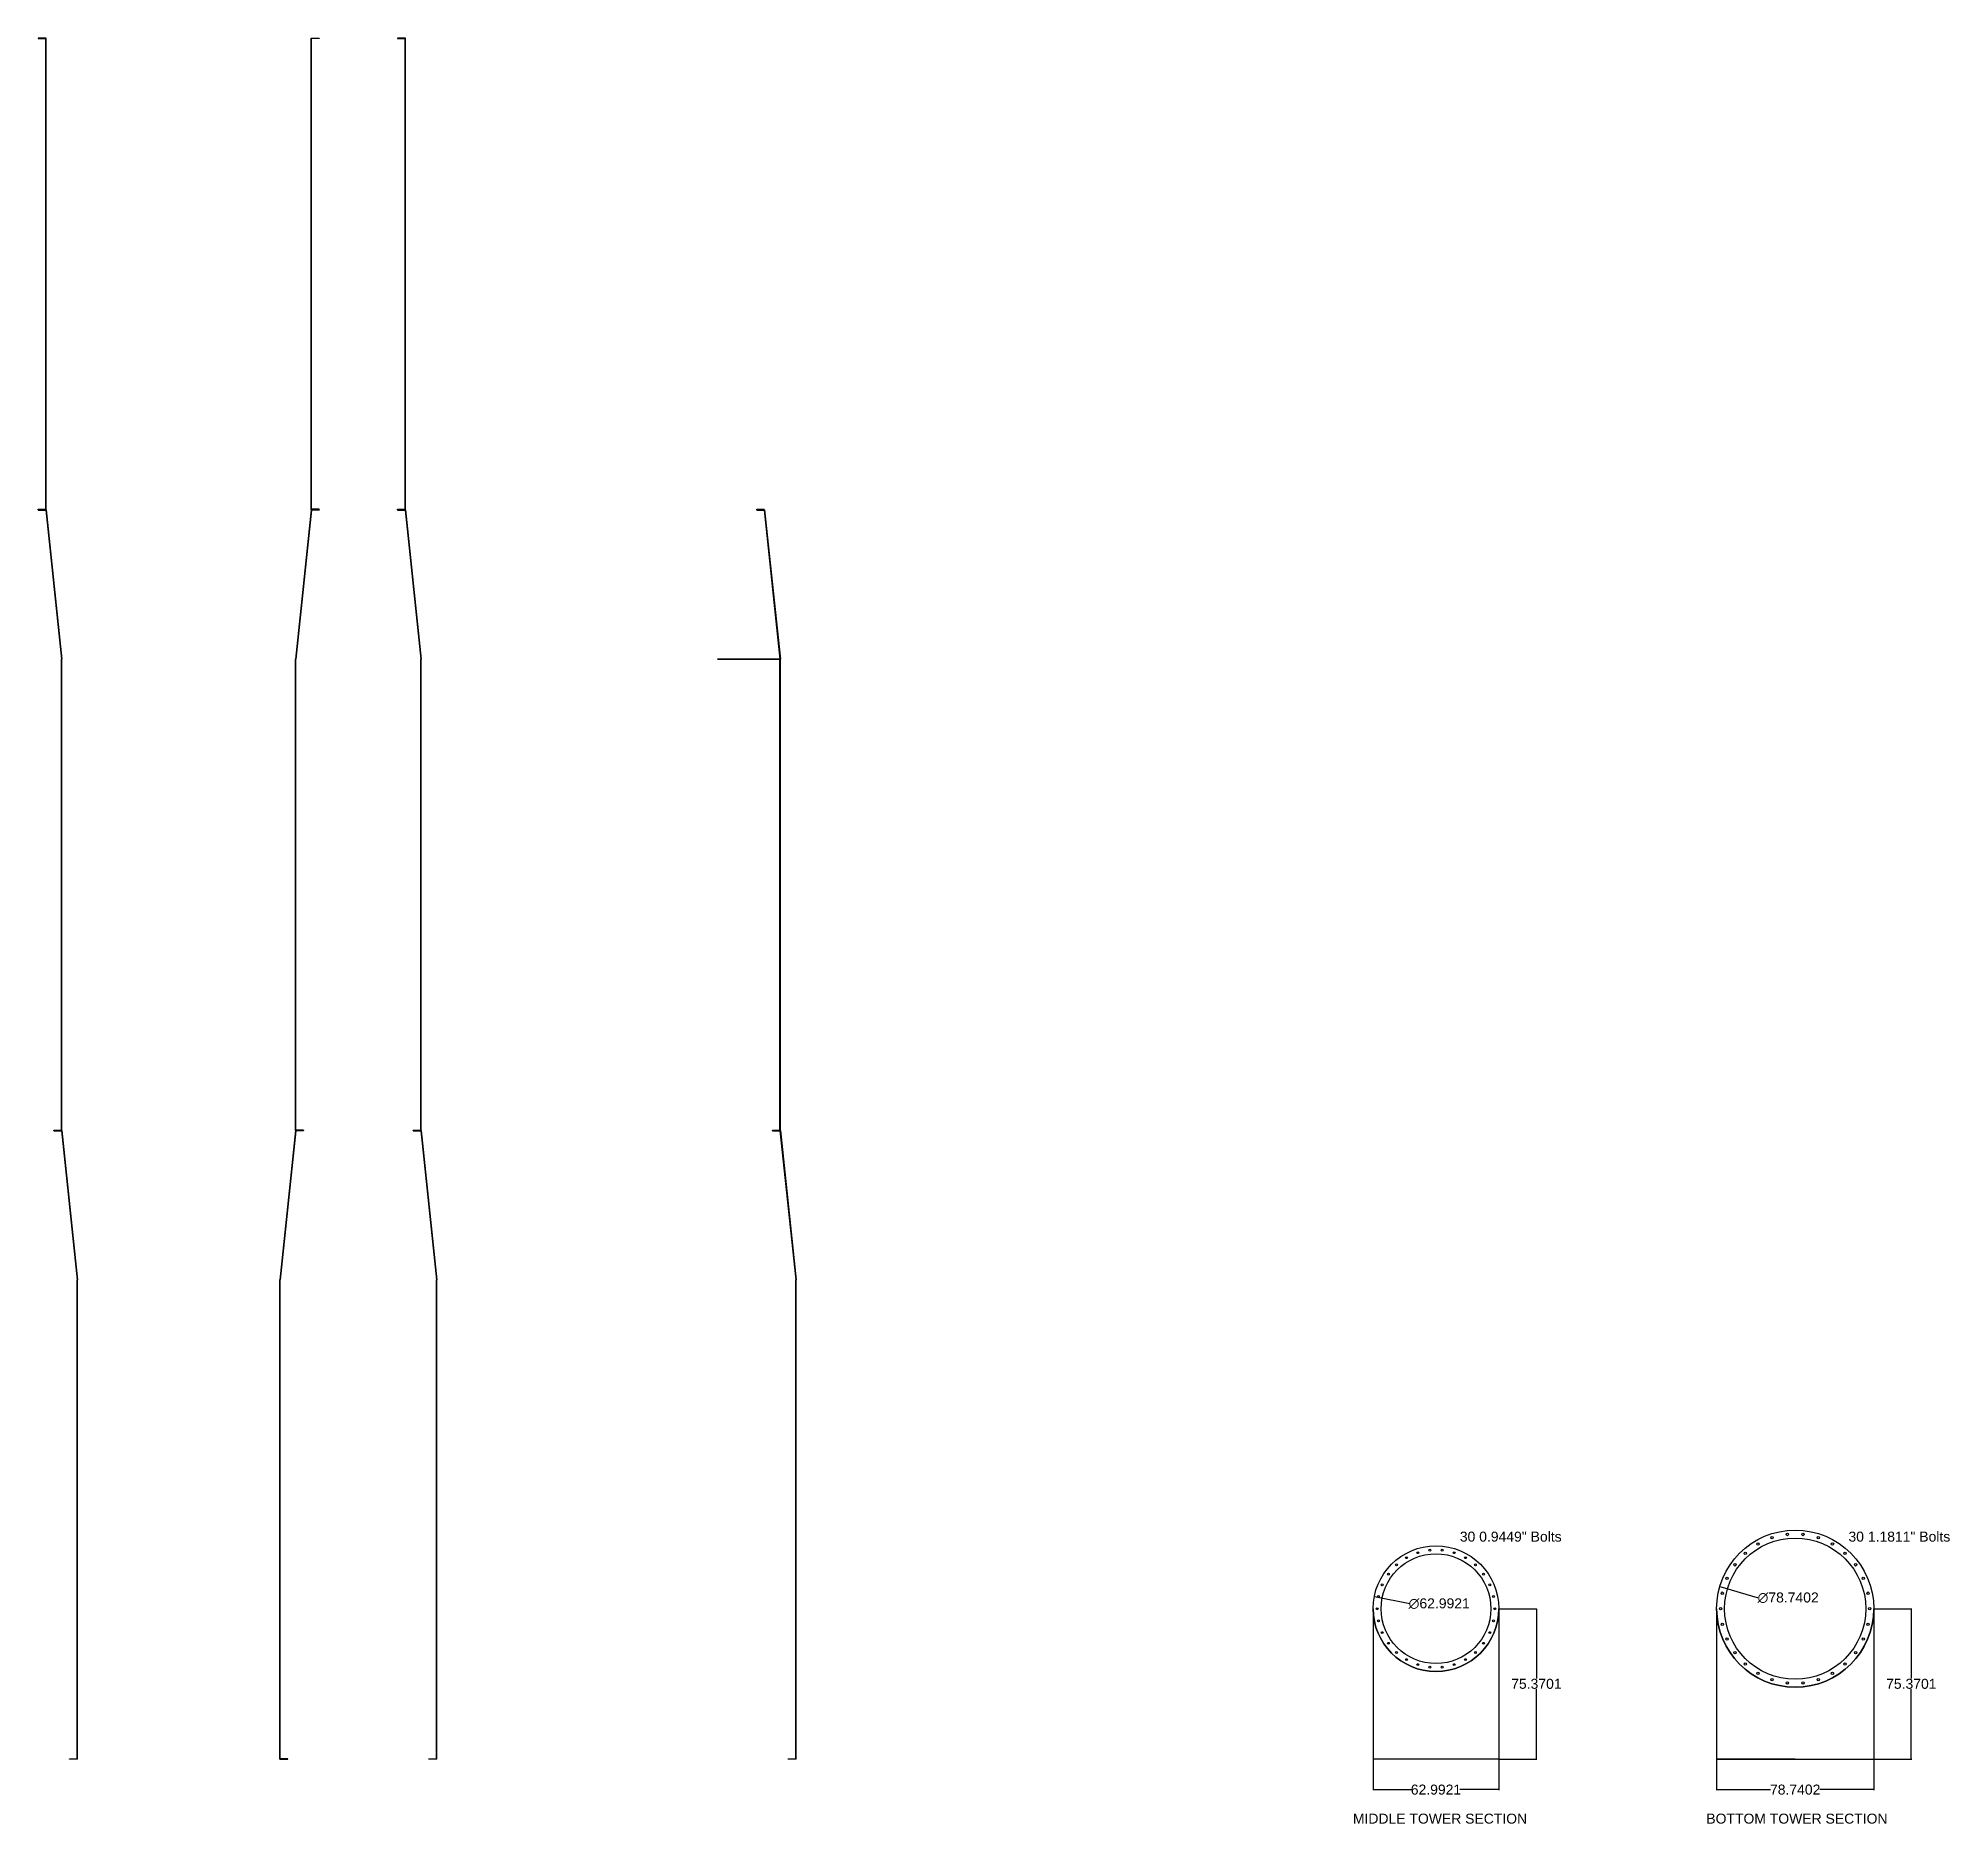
# Model space of a CAD drawing. Header units: inches. Extents: x 20 to 2116, y -32 to 862.
# Drawn here: x 20 to 977, y -32 to 862 of the extents above; entities that cross this region are included whole.
import ezdxf

# ---------------------------------------------------------------- set-up
doc = ezdxf.new("R2010")
doc.units = ezdxf.units.IN
doc.header["$MEASUREMENT"] = 0
doc.styles.get("Standard").update_dxf_attribs({"font": 'arial.ttf'})
doc.dimstyles.get("Standard").update_dxf_attribs({"dimtxt": 0.18, "dimasz": 0.18, "dimexe": 0.18, "dimexo": 0.0625, "dimgap": 0.09, "dimtad": 0, "dimtih": 1, "dimtoh": 1, "dimdec": 4, "dimzin": 0, "dimdsep": 46, "dimtxsty": 'Standard', "dimcen": 0.09, "dimadec": 0, "dimazin": 0, "dimtfac": 1, "dimtdec": 4, "dimtofl": 0, "dimtmove": 0, "dimatfit": 3, "dimfxl": 1, "dimtolj": 1, "dimtzin": 0, "dimarcsym": 0})

msp = doc.modelspace()

# ---------------------------------------------------------------- texts
for s, p in [('30 0.9449" Bolts', (731.95176, 108.97209)), ('30 1.1811" Bolts', (926.69292, 108.97209)), ('MIDDLE TOWER SECTION', (678.37639, -32.32355)), ('BOTTOM TOWER SECTION', (855.47273, -32.32355))]:
    msp.add_text(s, height=5).set_placement(p)

# ---------------------------------------------------------------- blocks, each defined once
blk = doc.blocks.new('*U3')
blk.add_circle((0, 0), 0.591)
blk = doc.blocks.new('*U4')
at = {"color": 0, "linetype": 'ByBlock', "lineweight": -2, "transparency": 16777216}
for p, rotation in [((701.31, 32.36), 299.9999999999992), ((708.45, 35.54), 287.9999999999991), ((716.09, 37.17), 275.9999999999991), ((723.91, 37.17), 263.9999999999991), ((731.55, 35.54), 251.9999999999993), ((738.69, 32.36), 239.9999999999993), ((689.77, 21.97), 323.999999999999), ((694.99, 27.77), 311.9999999999991), ((745.01, 27.77), 227.9999999999994), ((750.23, 21.97), 215.9999999999993), ((685.86, 15.2), 335.9999999999991), ((754.14, 15.2), 203.9999999999993), ((683.45, 7.77), 347.999999999999), ((756.55, 7.77), 191.9999999999994), ((757.37, 0), 180), ((683.45, -7.77), 11.99999999999999), ((756.55, -7.77), 167.9999999999995), ((685.86, -15.2), 23.99999999999997), ((754.14, -15.2), 155.9999999999996), ((689.77, -21.97), 35.99999999999989), ((694.99, -27.77), 47.99999999999987), ((745.01, -27.77), 131.9999999999996), ((750.23, -21.97), 143.9999999999996), ((701.31, -32.36), 59.99999999999987), ((708.45, -35.54), 71.99999999999979), ((716.09, -37.17), 83.99999999999977), ((723.91, -37.17), 95.99999999999974), ((731.55, -35.54), 107.9999999999997), ((738.69, -32.36), 119.9999999999997)]:
    blk.add_blockref('*U3', p, dxfattribs=dict(at, rotation=rotation))
blk.add_blockref('*U3', (682.63, 0), dxfattribs=at)
blk = doc.blocks.new('*U10')
blk.add_circle((0, 0), 0.472)
blk = doc.blocks.new('*U11')
at = {"color": 0, "linetype": 'ByBlock', "lineweight": -2, "transparency": 16777216}
for p, rotation in [((536.92, 29.33), 95.99999999999972), ((543.08, 29.33), 83.99999999999977), ((520.26, 21.92), 131.9999999999995), ((525.25, 25.54), 119.9999999999995), ((530.89, 28.05), 107.9999999999996), ((549.11, 28.05), 71.99999999999979), ((554.75, 25.54), 59.99999999999983), ((559.74, 21.92), 47.99999999999986), ((513.05, 12), 155.9999999999994), ((516.14, 17.34), 143.9999999999994), ((563.86, 17.34), 35.99999999999984), ((566.95, 12), 23.99999999999988), ((510.5, 0), 180), ((511.15, 6.13), 167.9999999999994), ((568.85, 6.13), 11.99999999999989), ((511.15, -6.13), 191.9999999999993), ((568.85, -6.13), 347.9999999999989), ((513.05, -12), 203.9999999999992), ((516.14, -17.34), 215.9999999999992), ((563.86, -17.34), 323.9999999999988), ((566.95, -12), 335.9999999999989), ((520.26, -21.92), 227.9999999999991), ((525.25, -25.54), 239.9999999999991), ((530.89, -28.05), 251.9999999999991), ((549.11, -28.05), 287.999999999999), ((554.75, -25.54), 299.9999999999989), ((559.74, -21.92), 311.9999999999989), ((536.92, -29.33), 263.999999999999), ((543.08, -29.33), 275.999999999999)]:
    blk.add_blockref('*U10', p, dxfattribs=dict(at, rotation=rotation))
blk.add_blockref('*U10', (569.5, 0), dxfattribs=at)
blk = doc.blocks.new('*D16')
at = {"color": 0, "lineweight": -2, "transparency": 16777216}
for p, q in [((751.56, 75.37), (770.5, 75.37)), ((770.32, 75.19), (770.32, 40.33)), ((770.32, 0.18), (770.32, 35.04)), ((751.56, 0), (770.5, 0))]:
    blk.add_line(p, q, dxfattribs=at)
at = {"color": 0, "transparency": 16777216}
for points in [[(770.29, 75.19), (770.35, 75.19), (770.32, 75.37)], [(770.29, 0.18), (770.35, 0.18), (770.32, 0)]]:
    blk.add_solid(points, dxfattribs=at)
at = {"layer": 'Defpoints', "color": 0, "transparency": 16777216}
for p in [(751.5, 75.37), (751.5, 0), (770.32, 0)]:
    blk.add_point(p, dxfattribs=at)
at = {"color": 0, "transparency": 16777216, "insert": (770.32, 37.69), "char_height": 5, "attachment_point": 5}
blk.add_mtext('\\A1;75.3701', dxfattribs=at)
blk = doc.blocks.new('*D17')
at = {"color": 0, "lineweight": -2, "transparency": 16777216}
for p, q in [((688.5, -0.06), (688.5, -15.48)), ((751.5, -0.06), (751.5, -15.48)), ((688.68, -15.3), (708.06, -15.3)), ((751.32, -15.3), (731.94, -15.3))]:
    blk.add_line(p, q, dxfattribs=at)
at = {"color": 0, "transparency": 16777216}
for points in [[(688.68, -15.27), (688.68, -15.33), (688.5, -15.3)], [(751.32, -15.27), (751.32, -15.33), (751.5, -15.3)]]:
    blk.add_solid(points, dxfattribs=at)
at = {"layer": 'Defpoints', "color": 0, "transparency": 16777216}
for p in [(688.5, 0), (751.5, 0), (688.5, -15.3)]:
    blk.add_point(p, dxfattribs=at)
at = {"color": 0, "transparency": 16777216, "insert": (720, -15.3), "char_height": 5, "attachment_point": 5}
blk.add_mtext('\\A1;62.9921', dxfattribs=at)
blk = doc.blocks.new('*D18')
at = {"color": 0, "lineweight": -2, "transparency": 16777216}
blk.add_line((706.98, 77.87), (689.24, 81.27), dxfattribs=at)
at = {"color": 0, "transparency": 16777216}
blk.add_solid([(689.25, 81.3), (689.24, 81.24), (689.07, 81.3)], dxfattribs=at)
at = {"layer": 'Defpoints', "color": 0, "transparency": 16777216}
for p in [(689.07, 81.3), (750.93, 69.44)]:
    blk.add_point(p, dxfattribs=at)
at = {"color": 0, "transparency": 16777216, "insert": (721.63, 77.87), "char_height": 5, "attachment_point": 5}
blk.add_mtext('\\A1;∅62.9921', dxfattribs=at)
blk = doc.blocks.new('*D19')
at = {"color": 0, "lineweight": -2, "transparency": 16777216}
for p, q in [((939.43, 75.37), (958.37, 75.37)), ((958.19, 75.19), (958.19, 40.33)), ((958.19, 0.18), (958.19, 35.04)), ((939.43, 0), (958.37, 0))]:
    blk.add_line(p, q, dxfattribs=at)
at = {"color": 0, "transparency": 16777216}
for points in [[(958.16, 75.19), (958.22, 75.19), (958.19, 75.37)], [(958.16, 0.18), (958.22, 0.18), (958.19, 0)]]:
    blk.add_solid(points, dxfattribs=at)
at = {"layer": 'Defpoints', "color": 0, "transparency": 16777216}
for p in [(939.37, 75.37), (939.37, 0), (958.19, 0)]:
    blk.add_point(p, dxfattribs=at)
at = {"color": 0, "transparency": 16777216, "insert": (958.19, 37.69), "char_height": 5, "attachment_point": 5}
blk.add_mtext('\\A1;75.3701', dxfattribs=at)
blk = doc.blocks.new('*D20')
at = {"color": 0, "lineweight": -2, "transparency": 16777216}
for p, q in [((860.63, -0.06), (860.63, -15.48)), ((939.37, -0.06), (939.37, -15.48)), ((860.81, -15.3), (887.64, -15.3)), ((939.19, -15.3), (912.36, -15.3))]:
    blk.add_line(p, q, dxfattribs=at)
at = {"color": 0, "transparency": 16777216}
for points in [[(860.81, -15.27), (860.81, -15.33), (860.63, -15.3)], [(939.19, -15.27), (939.19, -15.33), (939.37, -15.3)]]:
    blk.add_solid(points, dxfattribs=at)
at = {"layer": 'Defpoints', "color": 0, "transparency": 16777216}
for p in [(860.63, 0), (939.37, 0), (860.63, -15.3)]:
    blk.add_point(p, dxfattribs=at)
at = {"color": 0, "transparency": 16777216, "insert": (900, -15.3), "char_height": 5, "attachment_point": 5}
blk.add_mtext('\\A1;78.7402', dxfattribs=at)
blk = doc.blocks.new('*D21')
at = {"color": 0, "lineweight": -2, "transparency": 16777216}
for p, q in [((881.18, 80.82), (862.35, 86.27)), ((881.36, 80.82), (881.18, 80.82))]:
    blk.add_line(p, q, dxfattribs=at)
at = {"color": 0, "transparency": 16777216}
blk.add_solid([(862.36, 86.29), (862.35, 86.24), (862.18, 86.32)], dxfattribs=at)
at = {"layer": 'Defpoints', "color": 0, "transparency": 16777216}
for p in [(862.18, 86.32), (937.82, 64.42)]:
    blk.add_point(p, dxfattribs=at)
at = {"color": 0, "transparency": 16777216, "insert": (896.47, 80.82), "char_height": 5, "attachment_point": 5}
blk.add_mtext('\\A1;∅78.7402', dxfattribs=at)

# ---------------------------------------------------------------- dimensions: what is measured, and where the dimension line sits
for p1, p2, picture, middle in [((937.81794, 64.42442), (862.18206, 86.31578), '*D21', (896.46772, 80.8165)), ((750.93221, 69.43717), (689.06779, 81.30303), '*D18', (706.98008, 77.86738))]:
    dim = msp.add_diameter_dim_2p(p1=p1, p2=p2, dimstyle='Standard', override={"dimtxt": 5})
    dim.commit()
    dim.dimension.update_dxf_attribs({"geometry": picture, "text_midpoint": middle, "dimtype": 163})
for base, p1, p2, picture, middle in [((770.31602, 0), (751.49605, 75.3701), (751.49605, 0), '*D16', (770.31602, 37.68505)), ((958.19007, 0), (939.3701, 75.3701), (939.3701, 0), '*D19', (958.19007, 37.68505))]:
    dim = msp.add_linear_dim(base=base, p1=p1, p2=p2, angle=90, dimstyle='Standard', override={"dimtxt": 5})
    dim.commit()
    dim.dimension.update_dxf_attribs({"geometry": picture, "text_midpoint": middle})
for base, p1, p2, picture, middle in [((688.50395, -15.29743), (751.49605, 0), (688.50395, 0), '*D17', (720, -15.29743)), ((860.6299, -15.29743), (939.3701, 0), (860.6299, 0), '*D20', (900, -15.29743))]:
    dim = msp.add_linear_dim(base=base, p1=p1, p2=p2, dimstyle='Standard', override={"dimtxt": 5})
    dim.commit()
    dim.dimension.update_dxf_attribs({"geometry": picture, "text_midpoint": middle})

# ---------------------------------------------------------------- linework, layer by layer
at = {"color": 254}
for p, q in [((23.6221, 862.2032), (19.6221, 862.2032)), ((19.6221, 862.2032), (19.6221, 861.9932)), ((23.6221, 625.9832), (23.6221, 862.2032)), ((19.6221, 861.9932), (23.4121, 861.9932)), ((23.4121, 626.1932), (23.4121, 861.9932)), ((23.4121, 626.1932), (23.4121, 861.9932)), ((19.6221, 625.9832), (19.6221, 626.1932)), ((19.6221, 626.1932), (23.4121, 626.1932)), ((23.6221, 625.9832), (19.6221, 625.9832)), ((19.6221, 625.9832), (19.6221, 625.7732)), ((19.6221, 625.7732), (23.43421, 625.7732)), ((23.43421, 625.7732), (31.2861, 551.1801)), ((23.43421, 625.7732), (31.2861, 551.1801)), ((23.6221, 625.9832), (31.4961, 551.1801)), ((379.6221, 626.1932), (383.4121, 626.1932)), ((379.6221, 625.9832), (379.6221, 626.1932)), ((379.6221, 625.9832), (379.6221, 625.7732)), ((383.6221, 625.9832), (379.6221, 625.9832)), ((379.6221, 625.7732), (383.43421, 625.7732)), ((383.43421, 625.7732), (391.2861, 551.1801)), ((383.43421, 625.7732), (391.2861, 551.1801)), ((383.6221, 625.9832), (391.4961, 551.1801)), ((31.2861, 315.1701), (31.2861, 551.1801)), ((31.2861, 315.1701), (31.2861, 551.1801)), ((31.4961, 314.9601), (31.4961, 551.1801)), ((391.2861, 315.1701), (391.2861, 551.1801)), ((391.2861, 315.1701), (391.2861, 551.1801)), ((391.4961, 314.9601), (391.4961, 551.1801)), ((27.4961, 314.9601), (27.4961, 315.1701)), ((27.4961, 315.1701), (31.2861, 315.1701)), ((31.4961, 314.9601), (27.4961, 314.9601)), ((27.4961, 314.9601), (27.4961, 314.7501)), ((27.4961, 314.7501), (31.30821, 314.7501)), ((31.30821, 314.7501), (39.1601, 240.157)), ((31.30821, 314.7501), (39.1601, 240.157)), ((31.4961, 314.9601), (39.3701, 240.157)), ((387.4961, 315.1701), (391.2861, 315.1701)), ((387.4961, 314.9601), (387.4961, 315.1701)), ((387.4961, 314.9601), (387.4961, 314.7501)), ((391.4961, 314.9601), (387.4961, 314.9601)), ((387.4961, 314.7501), (391.30821, 314.7501)), ((391.30821, 314.7501), (399.1601, 240.157)), ((391.30821, 314.7501), (399.1601, 240.157)), ((391.4961, 314.9601), (399.3701, 240.157)), ((39.1601, 0.21), (39.1601, 240.157)), ((39.1601, 0.21), (39.1601, 240.157)), ((39.3701, 0.21), (39.3701, 240.157)), ((399.1601, 0.21), (399.1601, 240.157)), ((399.1601, 0.21), (399.1601, 240.157)), ((399.3701, 0.21), (399.3701, 240.157)), ((35.3701, 0), (35.3701, 0.21)), ((35.3701, 0.21), (39.1601, 0.21)), ((39.3701, 0), (35.3701, 0)), ((39.3701, 0), (39.3701, 0.21)), ((395.3701, 0.21), (399.1601, 0.21)), ((395.3701, 0), (395.3701, 0.21)), ((399.3701, 0), (395.3701, 0)), ((399.3701, 0), (399.3701, 0.21))]:
    msp.add_line(p, q, dxfattribs=at)
for p, q in [((156.3779, 625.9832), (156.3779, 862.2032)), ((156.3779, 862.2032), (160.3779, 862.2032)), ((160.3779, 862.2032), (160.3779, 861.9932)), ((203.6221, 862.2032), (199.6221, 862.2032)), ((199.6221, 862.2032), (199.6221, 861.9932)), ((203.6221, 625.9832), (203.6221, 862.2032)), ((156.5879, 626.1932), (156.5879, 861.9932)), ((156.5879, 626.1932), (156.5879, 861.9932)), ((160.3779, 861.9932), (156.5879, 861.9932)), ((199.6221, 861.9932), (203.4121, 861.9932)), ((203.4121, 626.1932), (203.4121, 861.9932)), ((203.4121, 626.1932), (203.4121, 861.9932)), ((156.3779, 625.9832), (148.5039, 551.1801)), ((156.56579, 625.7732), (148.7139, 551.1801)), ((156.56579, 625.7732), (148.7139, 551.1801)), ((156.3779, 625.9832), (160.3779, 625.9832)), ((160.3779, 625.7732), (156.56579, 625.7732)), ((160.3779, 626.1932), (156.5879, 626.1932)), ((160.3779, 625.9832), (160.3779, 626.1932)), ((160.3779, 625.9832), (160.3779, 625.7732)), ((199.6221, 625.9832), (199.6221, 626.1932)), ((199.6221, 626.1932), (203.4121, 626.1932)), ((203.6221, 625.9832), (199.6221, 625.9832)), ((199.6221, 625.9832), (199.6221, 625.7732)), ((199.6221, 625.7732), (203.43421, 625.7732)), ((203.43421, 625.7732), (211.2861, 551.1801)), ((203.43421, 625.7732), (211.2861, 551.1801)), ((203.6221, 625.9832), (211.4961, 551.1801)), ((148.5039, 314.9601), (148.5039, 551.1801)), ((148.7139, 315.1701), (148.7139, 551.1801)), ((148.7139, 315.1701), (148.7139, 551.1801)), ((211.2861, 315.1701), (211.2861, 551.1801)), ((211.2861, 315.1701), (211.2861, 551.1801)), ((211.4961, 314.9601), (211.4961, 551.1801)), ((148.5039, 314.9601), (140.6299, 240.157)), ((148.69179, 314.7501), (140.8399, 240.157)), ((148.69179, 314.7501), (140.8399, 240.157)), ((148.5039, 314.9601), (152.5039, 314.9601)), ((152.5039, 314.7501), (148.69179, 314.7501)), ((152.5039, 315.1701), (148.7139, 315.1701)), ((152.5039, 314.9601), (152.5039, 315.1701)), ((152.5039, 314.9601), (152.5039, 314.7501)), ((207.4961, 314.9601), (207.4961, 315.1701)), ((207.4961, 315.1701), (211.2861, 315.1701)), ((211.4961, 314.9601), (207.4961, 314.9601)), ((207.4961, 314.9601), (207.4961, 314.7501)), ((207.4961, 314.7501), (211.30821, 314.7501)), ((211.30821, 314.7501), (219.1601, 240.157)), ((211.30821, 314.7501), (219.1601, 240.157)), ((211.4961, 314.9601), (219.3701, 240.157)), ((140.6299, 0.21), (140.6299, 240.157)), ((140.8399, 0.21), (140.8399, 240.157)), ((140.8399, 0.21), (140.8399, 240.157)), ((219.1601, 0.21), (219.1601, 240.157)), ((219.1601, 0.21), (219.1601, 240.157)), ((219.3701, 0.21), (219.3701, 240.157)), ((688.50395, 75.3701), (688.50395, 0)), ((751.49605, 75.3701), (751.49605, 0)), ((860.6299, 75.3701), (860.6299, 0)), ((939.3701, 75.3701), (939.3701, 0)), ((140.6299, 0), (140.6299, 0.21)), ((140.6299, 0), (144.6299, 0)), ((144.6299, 0.21), (140.8399, 0.21)), ((144.6299, 0), (144.6299, 0.21)), ((215.3701, 0), (215.3701, 0.21)), ((215.3701, 0.21), (219.1601, 0.21)), ((219.3701, 0), (215.3701, 0)), ((219.3701, 0), (219.3701, 0.21)), ((751.49605, 0), (688.50395, 0)), ((900, 0), (860.6299, 0)), ((860.6299, 0), (939.3701, 0))]:
    msp.add_line(p, q)
for centre, radius in [((720, 75.3701), 31.49605), ((900, 75.3701), 39.3701), ((900, 75.3701), 35.3701), ((720, 75.3701), 27.49605)]:
    msp.add_circle(centre, radius)
at = {"color": 254, "extrusion": (-6.12323e-17, -1, 3.7494e-33)}
msp.add_arc((360.00005, 0, -551.1801), 31.49605, 270, 90, dxfattribs=at)
for centre, radius in [((720, 75.3701), 31.49605), ((900, 75.3701), 39.3701)]:
    msp.add_arc(centre, radius, 180, 0)

# ---------------------------------------------------------------- block references
for name in ['*U4', '*U11']:
    msp.add_blockref(name, (180, 75.3701))

msp.set_redraw_order([(e.dxf.handle, doc.entitydb.next_handle()) for e in msp.query("TEXT MTEXT ATTDEF DIMENSION ARC_DIMENSION")])  # texts and dimensions are drawn at this point

doc.saveas('drawing.dxf')
